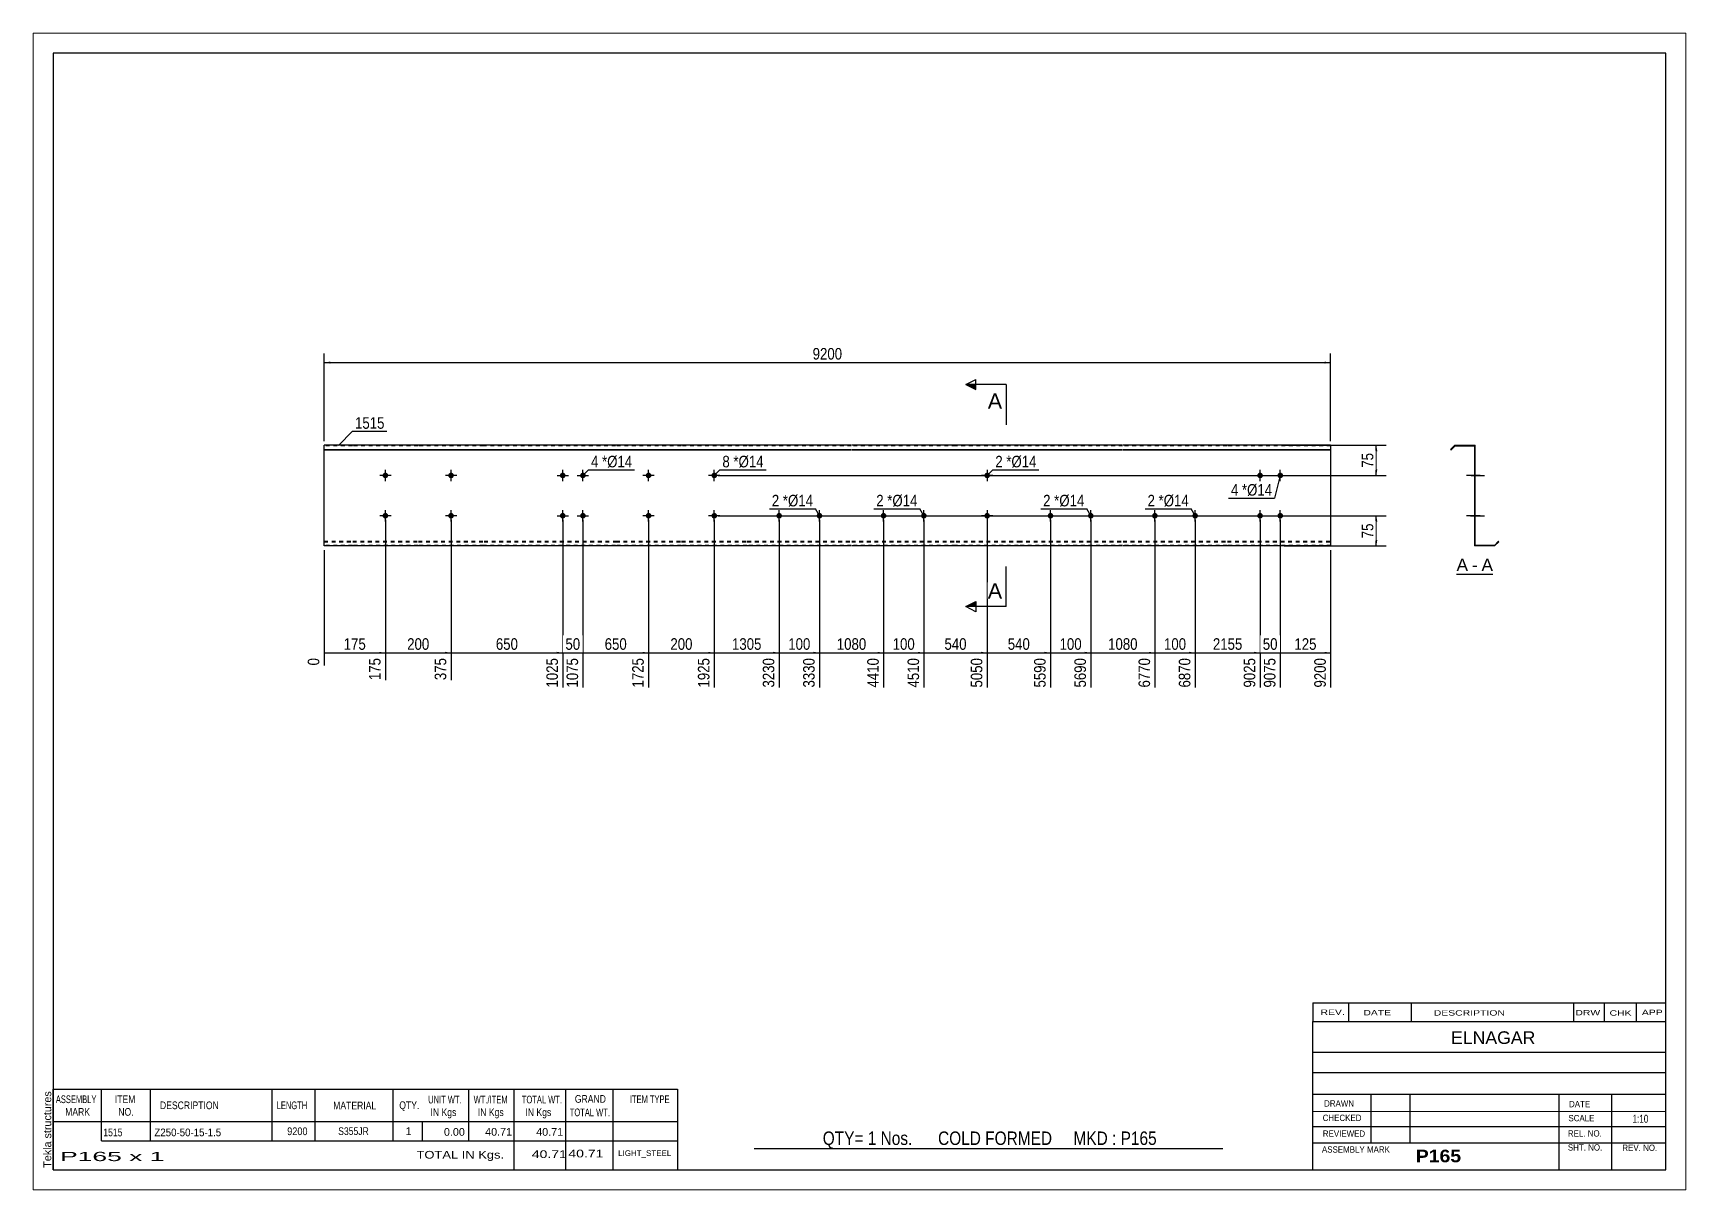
# Paper-space layout 'Layout1' of a CAD drawing. Header units: millimetres. Extents: x 0 to 410, y 0 to 287.
# The model-space entities are those that its viewports show. They can reach past a viewport. Long polylines and large blocks are cut down to what shows.
import ezdxf

# ---------------------------------------------------------------- set-up
doc = ezdxf.new("R2010")
doc.units = ezdxf.units.MM
doc.linetypes.add('DXK_LINE_DOT1', pattern=[1.8814, 0.9407, -0.9407])
doc.layers.add('Viewport layer', color=7, linetype='Continuous', plot=False)
doc.styles.add('Arial', font='ARIAL.TTF', dxfattribs={"height": 0.2})
doc.styles.add('Arial Bold', font='ARIALBD.TTF', dxfattribs={"height": 0.2})
doc.styles.add('Arial Narrow', font='ARIALN.TTF', dxfattribs={"height": 0.2})

# ---------------------------------------------------------------- blocks, each defined once
blk = doc.blocks.new('Unknown-629091260-1746')
at = {"color": 5, "linetype": 'Continuous'}
for p, q in [((332.8, 109.75), (-67.2, 109.75)), ((-67.2, 109.75), (-67.2, -167.25)), ((332.8, -167.25), (332.8, 109.75)), ((-67.2, -167.25), (332.8, -167.25))]:
    blk.add_line(p, q, dxfattribs=at)
at = {"color": 174, "linetype": 'Continuous', "style": 'Arial'}
blk.add_text('Tekla structures', height=1.9102, rotation=90, dxfattribs=at).set_placement((-67.7, -166.75))
blk = doc.blocks.new('Unknown-629091260-12 - 1235')
at = {"color": 7, "linetype": 'Continuous'}
blk.add_line((280.9, -19.45), (289.93, -19.45), dxfattribs=at)
at = {"color": 0, "linetype": 'Continuous'}
blk.add_wipeout([(283.74, -18.7), (283.74, -15.5), (280.9, -15.5), (280.9, -18.7)], dxfattribs=at)
blk.add_wipeout([(286.13, -18.7), (286.13, -15.5), (284.7, -15.5), (284.7, -18.7)], dxfattribs=at)
at = {"color": 96, "linetype": 'Continuous', "style": 'Arial'}
blk.add_text('A', height=3.06, dxfattribs=at).set_placement((280.9, -18.7))
at = {"color": 0, "linetype": 'Continuous'}
blk.add_wipeout([(289.93, -18.7), (289.93, -15.5), (287.09, -15.5), (287.09, -18.7)], dxfattribs=at)
at = {"color": 96, "linetype": 'Continuous', "style": 'Arial'}
for s, p in [('A', (287.09, -18.7)), ('-', (284.7, -18.7))]:
    blk.add_text(s, height=3.06, dxfattribs=at).set_placement(p)
blk = doc.blocks.new('Bolt-629091260-1223 - 1203')
at = {"linetype": 'Continuous'}
for points in [[(30.79, -5, -1), (32.19, -5, -1)], [(79.78, -5, -1), (81.18, -5, -1)]]:
    blk.add_hatch(color=3, dxfattribs=at).paths.add_polyline_path(points)
at = {"color": 3, "linetype": 'Continuous'}
for p, q in [((31.49, -6.4), (31.49, -3.6)), ((80.48, -6.4), (80.48, -3.6)), ((32.89, -5), (30.09, -5)), ((81.88, -5), (79.08, -5))]:
    blk.add_line(p, q, dxfattribs=at)
blk = doc.blocks.new('Part-629091260-1218 - 1203')
at = {"color": 2, "linetype": 'Continuous'}
for p, q in [((0, -12.5), (0, 12.5)), ((7, 12.5), (0, 12.5)), ((23.29, 12.5), (7.1, 12.5)), ((39.59, 12.5), (23.39, 12.5)), ((72.28, 12.5), (39.69, 12.5)), ((88.58, 12.5), (72.38, 12.5)), ((104.87, 12.5), (88.68, 12.5)), ((130.77, 12.5), (104.97, 12.5)), ((156.67, 12.5), (130.87, 12.5)), ((172.17, 12.5), (156.77, 12.5)), ((198.07, 12.5), (172.27, 12.5)), ((223.97, 12.5), (198.17, 12.5)), ((249.67, 12.5), (224.07, 12.5)), ((249.67, 12.5), (249.67, -12.5)), ((0, 11.44), (7, 11.44)), ((0, 11.33), (7, 11.33)), ((7.1, 11.44), (23.29, 11.44)), ((7.1, 11.33), (23.29, 11.33)), ((23.39, 11.44), (39.59, 11.44)), ((23.39, 11.33), (39.59, 11.33)), ((39.69, 11.44), (72.28, 11.44)), ((39.69, 11.33), (72.28, 11.33)), ((72.38, 11.44), (88.58, 11.44)), ((72.38, 11.33), (88.58, 11.33)), ((88.68, 11.44), (104.87, 11.44)), ((88.68, 11.33), (104.87, 11.33)), ((104.97, 11.44), (130.77, 11.44)), ((104.97, 11.33), (130.77, 11.33)), ((130.87, 11.44), (156.67, 11.44)), ((130.87, 11.33), (156.67, 11.33)), ((156.77, 11.44), (172.17, 11.44)), ((156.77, 11.33), (172.17, 11.33)), ((172.27, 11.44), (198.07, 11.44)), ((172.27, 11.33), (198.07, 11.33)), ((198.17, 11.44), (223.97, 11.44)), ((198.17, 11.33), (223.97, 11.33)), ((224.07, 11.44), (249.67, 11.44)), ((224.07, 11.33), (249.67, 11.33)), ((7, -12.5), (0, -12.5)), ((23.29, -12.5), (7.1, -12.5)), ((39.59, -12.5), (23.39, -12.5)), ((72.28, -12.5), (39.69, -12.5)), ((88.58, -12.5), (72.38, -12.5)), ((104.87, -12.5), (88.68, -12.5)), ((130.77, -12.5), (104.97, -12.5)), ((156.67, -12.5), (130.87, -12.5)), ((172.17, -12.5), (156.77, -12.5)), ((198.07, -12.5), (172.27, -12.5)), ((223.97, -12.5), (198.17, -12.5)), ((249.67, -12.5), (224.07, -12.5))]:
    blk.add_line(p, q, dxfattribs=at)
at = {"color": 7, "linetype": 'DXK_LINE_DOT1'}
for p, q in [((7, 12.35), (0, 12.35)), ((23.29, 12.35), (7.1, 12.35)), ((39.59, 12.35), (23.39, 12.35)), ((72.28, 12.35), (39.69, 12.35)), ((88.58, 12.35), (72.38, 12.35)), ((104.87, 12.35), (88.68, 12.35)), ((130.77, 12.35), (104.97, 12.35)), ((156.67, 12.35), (130.87, 12.35)), ((172.17, 12.35), (156.77, 12.35)), ((198.07, 12.35), (172.27, 12.35)), ((223.97, 12.35), (198.17, 12.35)), ((249.67, 12.35), (224.07, 12.35)), ((0, -11.33), (7, -11.33)), ((0, -11.44), (7, -11.44)), ((7.1, -11.33), (23.29, -11.33)), ((7.1, -11.44), (23.29, -11.44)), ((23.39, -11.33), (39.59, -11.33)), ((23.39, -11.44), (39.59, -11.44)), ((39.69, -11.33), (72.28, -11.33)), ((39.69, -11.44), (72.28, -11.44)), ((72.38, -11.33), (88.58, -11.33)), ((72.38, -11.44), (88.58, -11.44)), ((88.68, -11.33), (104.87, -11.33)), ((88.68, -11.44), (104.87, -11.44)), ((104.97, -11.33), (130.77, -11.33)), ((104.97, -11.44), (130.77, -11.44)), ((130.87, -11.33), (156.67, -11.33)), ((130.87, -11.44), (156.67, -11.44)), ((156.77, -11.33), (172.17, -11.33)), ((156.77, -11.44), (172.17, -11.44)), ((172.27, -11.33), (198.07, -11.33)), ((172.27, -11.44), (198.07, -11.44)), ((198.17, -11.33), (223.97, -11.33)), ((198.17, -11.44), (223.97, -11.44)), ((224.07, -11.33), (249.67, -11.33)), ((224.07, -11.44), (249.67, -11.44)), ((7, -12.35), (0, -12.35)), ((23.29, -12.35), (7.1, -12.35)), ((39.59, -12.35), (23.39, -12.35)), ((72.28, -12.35), (39.69, -12.35)), ((88.58, -12.35), (72.38, -12.35)), ((104.87, -12.35), (88.68, -12.35)), ((130.77, -12.35), (104.97, -12.35)), ((156.67, -12.35), (130.87, -12.35)), ((172.17, -12.35), (156.77, -12.35)), ((198.07, -12.35), (172.27, -12.35)), ((223.97, -12.35), (198.17, -12.35)), ((249.67, -12.35), (224.07, -12.35))]:
    blk.add_line(p, q, dxfattribs=at)
blk = doc.blocks.new('Bolt-629091260-1219 - 1203')
at = {"linetype": 'Continuous'}
for points in [[(14.5, 5, -1), (15.9, 5, -1)], [(96.08, 5, -1), (97.48, 5, -1)]]:
    blk.add_hatch(color=3, dxfattribs=at).paths.add_polyline_path(points)
at = {"color": 3, "linetype": 'Continuous'}
for p, q in [((16.6, 5), (13.8, 5)), ((15.2, 3.6), (15.2, 6.4)), ((98.18, 5), (95.38, 5)), ((96.78, 3.6), (96.78, 6.4))]:
    blk.add_line(p, q, dxfattribs=at)
blk = doc.blocks.new('Bolt-629091260-1220 - 1203')
at = {"linetype": 'Continuous'}
for points in [[(14.5, -5, -1), (15.9, -5, -1)], [(96.08, -5, -1), (97.48, -5, -1)]]:
    blk.add_hatch(color=3, dxfattribs=at).paths.add_polyline_path(points)
at = {"color": 3, "linetype": 'Continuous'}
for p, q in [((15.2, -6.4), (15.2, -3.6)), ((96.78, -6.4), (96.78, -3.6)), ((16.6, -5), (13.8, -5)), ((98.18, -5), (95.38, -5))]:
    blk.add_line(p, q, dxfattribs=at)
blk = doc.blocks.new('Bolt-629091260-1221 - 1203')
at = {"linetype": 'Continuous'}
for points in [[(58.49, 5, -1), (59.89, 5, -1)], [(63.49, 5, -1), (64.89, 5, -1)], [(58.49, -5, -1), (59.89, -5, -1)], [(63.49, -5, -1), (64.89, -5, -1)]]:
    blk.add_hatch(color=3, dxfattribs=at).paths.add_polyline_path(points)
at = {"color": 3, "linetype": 'Continuous'}
for p, q in [((57.79, 5), (60.59, 5)), ((59.19, 3.6), (59.19, 6.4)), ((62.79, 5), (65.59, 5)), ((64.19, 3.6), (64.19, 6.4)), ((59.19, -6.4), (59.19, -3.6)), ((64.19, -6.4), (64.19, -3.6)), ((57.79, -5), (60.59, -5)), ((62.79, -5), (65.59, -5))]:
    blk.add_line(p, q, dxfattribs=at)
blk = doc.blocks.new('Bolt-629091260-1222 - 1203')
at = {"linetype": 'Continuous'}
for points in [[(30.79, 5, -1), (32.19, 5, -1)], [(79.78, 5, -1), (81.18, 5, -1)]]:
    blk.add_hatch(color=3, dxfattribs=at).paths.add_polyline_path(points)
at = {"color": 3, "linetype": 'Continuous'}
for p, q in [((32.89, 5), (30.09, 5)), ((31.49, 3.6), (31.49, 6.4)), ((81.88, 5), (79.08, 5)), ((80.48, 3.6), (80.48, 6.4))]:
    blk.add_line(p, q, dxfattribs=at)
blk = doc.blocks.new('Bolt-629091260-1224 - 1203')
at = {"linetype": 'Continuous'}
for points in [[(231.47, 5, -1), (232.87, 5, -1)], [(236.47, 5, -1), (237.87, 5, -1)], [(231.47, -5, -1), (232.87, -5, -1)], [(236.47, -5, -1), (237.87, -5, -1)]]:
    blk.add_hatch(color=3, dxfattribs=at).paths.add_polyline_path(points)
at = {"color": 3, "linetype": 'Continuous'}
for p, q in [((230.77, 5), (233.57, 5)), ((232.17, 3.6), (232.17, 6.4)), ((235.77, 5), (238.57, 5)), ((237.17, 3.6), (237.17, 6.4)), ((232.17, -6.4), (232.17, -3.6)), ((237.17, -6.4), (237.17, -3.6)), ((230.77, -5), (233.57, -5)), ((235.77, -5), (238.57, -5))]:
    blk.add_line(p, q, dxfattribs=at)
blk = doc.blocks.new('Bolt-629091260-1225 - 1203')
at = {"linetype": 'Continuous'}
for points in [[(112.87, -4.3, -1), (112.87, -5.7, -1)], [(122.87, -4.3, -1), (122.87, -5.7, -1)]]:
    blk.add_hatch(color=3, dxfattribs=at).paths.add_polyline_path(points)
at = {"color": 3, "linetype": 'Continuous'}
for p, q in [((112.87, -6.4), (112.87, -3.6)), ((122.87, -6.4), (122.87, -3.6)), ((111.47, -5), (114.27, -5)), ((121.47, -5), (124.27, -5))]:
    blk.add_line(p, q, dxfattribs=at)
blk = doc.blocks.new('Bolt-629091260-1226 - 1203')
at = {"linetype": 'Continuous'}
for points in [[(138.77, -4.3, -1), (138.77, -5.7, -1)], [(148.77, -4.3, -1), (148.77, -5.7, -1)]]:
    blk.add_hatch(color=3, dxfattribs=at).paths.add_polyline_path(points)
at = {"color": 3, "linetype": 'Continuous'}
for p, q in [((138.77, -6.4), (138.77, -3.6)), ((148.77, -6.4), (148.77, -3.6)), ((137.37, -5), (140.17, -5)), ((147.37, -5), (150.17, -5))]:
    blk.add_line(p, q, dxfattribs=at)
blk = doc.blocks.new('Bolt-629091260-1227 - 1203')
at = {"linetype": 'Continuous'}
for points in [[(180.17, -4.3, -1), (180.17, -5.7, -1)], [(190.17, -4.3, -1), (190.17, -5.7, -1)]]:
    blk.add_hatch(color=3, dxfattribs=at).paths.add_polyline_path(points)
at = {"color": 3, "linetype": 'Continuous'}
for p, q in [((180.17, -6.4), (180.17, -3.6)), ((190.17, -6.4), (190.17, -3.6)), ((178.77, -5), (181.57, -5)), ((188.77, -5), (191.57, -5))]:
    blk.add_line(p, q, dxfattribs=at)
blk = doc.blocks.new('Bolt-629091260-1228 - 1203')
at = {"linetype": 'Continuous'}
for points in [[(206.07, -4.3, -1), (206.07, -5.7, -1)], [(216.07, -4.3, -1), (216.07, -5.7, -1)]]:
    blk.add_hatch(color=3, dxfattribs=at).paths.add_polyline_path(points)
at = {"color": 3, "linetype": 'Continuous'}
for p, q in [((206.07, -6.4), (206.07, -3.6)), ((216.07, -6.4), (216.07, -3.6)), ((204.67, -5), (207.47, -5)), ((214.67, -5), (217.47, -5))]:
    blk.add_line(p, q, dxfattribs=at)
blk = doc.blocks.new('Bolt-629091260-1229 - 1203')
at = {"linetype": 'Continuous'}
for points in [[(165.17, 5, -1), (163.77, 5, -1)], [(165.17, -5, -1), (163.77, -5, -1)]]:
    blk.add_hatch(color=3, dxfattribs=at).paths.add_polyline_path(points)
at = {"color": 3, "linetype": 'Continuous'}
for p, q in [((165.87, 5), (163.07, 5)), ((164.47, 6.4), (164.47, 3.6)), ((164.47, -3.6), (164.47, -6.4)), ((165.87, -5), (163.07, -5))]:
    blk.add_line(p, q, dxfattribs=at)
blk = doc.blocks.new('Bolt-629091260-1240 - 1235')
at = {"linetype": 'Continuous'}
for points in [[(285.34, 5.7), (285.34, 4.3), (285.49, 4.3), (285.49, 5.7)], [(285.34, 5.7), (285.34, 4.3), (285.49, 4.3), (285.49, 5.7)], [(285.34, -4.3), (285.34, -5.7), (285.49, -5.7), (285.49, -4.3)], [(285.34, -4.3), (285.34, -5.7), (285.49, -5.7), (285.49, -4.3)]]:
    blk.add_hatch(color=3, dxfattribs=at).paths.add_polyline_path(points)
at = {"color": 3, "linetype": 'Continuous'}
for p, q in [((286.79, 5), (283.49, 5)), ((286.79, 5), (283.49, 5)), ((285.49, 5.7), (285.34, 5.7)), ((285.49, 5.7), (285.34, 5.7)), ((285.49, 4.3), (285.34, 4.3)), ((285.49, 4.3), (285.34, 4.3)), ((286.79, -5), (283.49, -5)), ((286.79, -5), (283.49, -5)), ((285.49, -4.3), (285.34, -4.3)), ((285.49, -4.3), (285.34, -4.3)), ((285.49, -5.7), (285.34, -5.7)), ((285.49, -5.7), (285.34, -5.7))]:
    blk.add_line(p, q, dxfattribs=at)
blk = doc.blocks.new('Part-629091260-1237 - 1235')
at = {"color": 2, "linetype": 'Continuous'}
for p, q in [((280.49, 12.5), (279.43, 11.44)), ((279.54, 11.33), (280.55, 12.35)), ((280.49, 12.5), (285.49, 12.5)), ((280.55, 12.35), (285.34, 12.35)), ((285.34, 12.35), (285.34, -12.5)), ((285.49, -12.35), (285.49, 12.5)), ((279.43, 11.44), (279.54, 11.33)), ((291.29, -11.33), (290.28, -12.35)), ((290.34, -12.5), (291.4, -11.44)), ((291.4, -11.44), (291.29, -11.33)), ((290.34, -12.5), (285.34, -12.5)), ((290.28, -12.35), (285.49, -12.35))]:
    blk.add_line(p, q, dxfattribs=at)
blk = doc.blocks.new('Bolt-629091260-1238 - 1235')
at = {"linetype": 'Continuous'}
blk.add_hatch(color=3, dxfattribs=at).paths.add_polyline_path([(285.34, 5.7), (285.34, 4.3), (285.49, 4.3), (285.49, 5.7)])
blk.add_hatch(color=3, dxfattribs=at).paths.add_polyline_path([(285.34, 5.7), (285.34, 4.3), (285.49, 4.3), (285.49, 5.7)])
at = {"color": 3, "linetype": 'Continuous'}
for p, q in [((284.54, 5), (287.84, 5)), ((284.54, 5), (287.84, 5)), ((285.34, 5.7), (285.49, 5.7)), ((285.34, 5.7), (285.49, 5.7)), ((285.34, 4.3), (285.49, 4.3)), ((285.34, 4.3), (285.49, 4.3))]:
    blk.add_line(p, q, dxfattribs=at)
blk = doc.blocks.new('Bolt-629091260-1239 - 1235')
at = {"linetype": 'Continuous'}
blk.add_hatch(color=3, dxfattribs=at).paths.add_polyline_path([(285.34, -4.3), (285.34, -5.7), (285.49, -5.7), (285.49, -4.3)])
blk.add_hatch(color=3, dxfattribs=at).paths.add_polyline_path([(285.34, -4.3), (285.34, -5.7), (285.49, -5.7), (285.49, -4.3)])
at = {"color": 3, "linetype": 'Continuous'}
for p, q in [((284.54, -5), (287.84, -5)), ((284.54, -5), (287.84, -5)), ((285.34, -4.3), (285.49, -4.3)), ((285.34, -4.3), (285.49, -4.3)), ((285.34, -5.7), (285.49, -5.7)), ((285.34, -5.7), (285.49, -5.7))]:
    blk.add_line(p, q, dxfattribs=at)
blk = doc.blocks.new('Bolt-629091260-1241 - 1235')
at = {"linetype": 'Continuous'}
blk.add_hatch(color=3, dxfattribs=at).paths.add_polyline_path([(285.34, 5.7), (285.34, 4.3), (285.49, 4.3), (285.49, 5.7)])
blk.add_hatch(color=3, dxfattribs=at).paths.add_polyline_path([(285.34, 5.7), (285.34, 4.3), (285.49, 4.3), (285.49, 5.7)])
at = {"color": 3, "linetype": 'Continuous'}
for p, q in [((284.54, 5), (287.84, 5)), ((284.54, 5), (287.84, 5)), ((285.34, 5.7), (285.49, 5.7)), ((285.34, 5.7), (285.49, 5.7)), ((285.34, 4.3), (285.49, 4.3)), ((285.34, 4.3), (285.49, 4.3))]:
    blk.add_line(p, q, dxfattribs=at)
blk = doc.blocks.new('Bolt-629091260-1242 - 1235')
at = {"linetype": 'Continuous'}
blk.add_hatch(color=3, dxfattribs=at).paths.add_polyline_path([(285.34, -4.3), (285.34, -5.7), (285.49, -5.7), (285.49, -4.3)])
blk.add_hatch(color=3, dxfattribs=at).paths.add_polyline_path([(285.34, -4.3), (285.34, -5.7), (285.49, -5.7), (285.49, -4.3)])
at = {"color": 3, "linetype": 'Continuous'}
for p, q in [((284.54, -5), (287.84, -5)), ((284.54, -5), (287.84, -5)), ((285.34, -4.3), (285.49, -4.3)), ((285.34, -4.3), (285.49, -4.3)), ((285.34, -5.7), (285.49, -5.7)), ((285.34, -5.7), (285.49, -5.7))]:
    blk.add_line(p, q, dxfattribs=at)
blk = doc.blocks.new('Bolt-629091260-1243 - 1235')
at = {"linetype": 'Continuous'}
for points in [[(285.34, 5.7), (285.34, 4.3), (285.49, 4.3), (285.49, 5.7)], [(285.34, 5.7), (285.34, 4.3), (285.49, 4.3), (285.49, 5.7)], [(285.34, -4.3), (285.34, -5.7), (285.49, -5.7), (285.49, -4.3)], [(285.34, -4.3), (285.34, -5.7), (285.49, -5.7), (285.49, -4.3)]]:
    blk.add_hatch(color=3, dxfattribs=at).paths.add_polyline_path(points)
at = {"color": 3, "linetype": 'Continuous'}
for p, q in [((286.79, 5), (283.49, 5)), ((286.79, 5), (283.49, 5)), ((285.49, 5.7), (285.34, 5.7)), ((285.49, 5.7), (285.34, 5.7)), ((285.49, 4.3), (285.34, 4.3)), ((285.49, 4.3), (285.34, 4.3)), ((286.79, -5), (283.49, -5)), ((286.79, -5), (283.49, -5)), ((285.49, -4.3), (285.34, -4.3)), ((285.49, -4.3), (285.34, -4.3)), ((285.49, -5.7), (285.34, -5.7)), ((285.49, -5.7), (285.34, -5.7))]:
    blk.add_line(p, q, dxfattribs=at)
blk = doc.blocks.new('Bolt-629091260-1244 - 1235')
at = {"linetype": 'Continuous'}
blk.add_hatch(color=3, dxfattribs=at).paths.add_polyline_path([(285.49, -5.7), (285.49, -4.3), (285.34, -4.3), (285.34, -5.7)])
blk.add_hatch(color=3, dxfattribs=at).paths.add_polyline_path([(285.49, -5.7), (285.49, -4.3), (285.34, -4.3), (285.34, -5.7)])
at = {"color": 3, "linetype": 'Continuous'}
for p, q in [((284.39, -5), (287.14, -5)), ((284.39, -5), (287.14, -5)), ((285.34, -4.3), (285.49, -4.3)), ((285.34, -4.3), (285.49, -4.3)), ((285.34, -5.7), (285.49, -5.7)), ((285.34, -5.7), (285.49, -5.7))]:
    blk.add_line(p, q, dxfattribs=at)
blk = doc.blocks.new('Bolt-629091260-1245 - 1235')
at = {"linetype": 'Continuous'}
blk.add_hatch(color=3, dxfattribs=at).paths.add_polyline_path([(285.49, -5.7), (285.49, -4.3), (285.34, -4.3), (285.34, -5.7)])
blk.add_hatch(color=3, dxfattribs=at).paths.add_polyline_path([(285.49, -5.7), (285.49, -4.3), (285.34, -4.3), (285.34, -5.7)])
at = {"color": 3, "linetype": 'Continuous'}
for p, q in [((284.39, -5), (287.14, -5)), ((284.39, -5), (287.14, -5)), ((285.34, -4.3), (285.49, -4.3)), ((285.34, -4.3), (285.49, -4.3)), ((285.34, -5.7), (285.49, -5.7)), ((285.34, -5.7), (285.49, -5.7))]:
    blk.add_line(p, q, dxfattribs=at)
blk = doc.blocks.new('Bolt-629091260-1246 - 1235')
at = {"linetype": 'Continuous'}
blk.add_hatch(color=3, dxfattribs=at).paths.add_polyline_path([(285.49, -5.7), (285.49, -4.3), (285.34, -4.3), (285.34, -5.7)])
blk.add_hatch(color=3, dxfattribs=at).paths.add_polyline_path([(285.49, -5.7), (285.49, -4.3), (285.34, -4.3), (285.34, -5.7)])
at = {"color": 3, "linetype": 'Continuous'}
for p, q in [((284.39, -5), (287.14, -5)), ((284.39, -5), (287.14, -5)), ((285.34, -4.3), (285.49, -4.3)), ((285.34, -4.3), (285.49, -4.3)), ((285.34, -5.7), (285.49, -5.7)), ((285.34, -5.7), (285.49, -5.7))]:
    blk.add_line(p, q, dxfattribs=at)
blk = doc.blocks.new('Bolt-629091260-1247 - 1235')
at = {"linetype": 'Continuous'}
blk.add_hatch(color=3, dxfattribs=at).paths.add_polyline_path([(285.49, -5.7), (285.49, -4.3), (285.34, -4.3), (285.34, -5.7)])
blk.add_hatch(color=3, dxfattribs=at).paths.add_polyline_path([(285.49, -5.7), (285.49, -4.3), (285.34, -4.3), (285.34, -5.7)])
at = {"color": 3, "linetype": 'Continuous'}
for p, q in [((284.39, -5), (287.14, -5)), ((284.39, -5), (287.14, -5)), ((285.34, -4.3), (285.49, -4.3)), ((285.34, -4.3), (285.49, -4.3)), ((285.34, -5.7), (285.49, -5.7)), ((285.34, -5.7), (285.49, -5.7))]:
    blk.add_line(p, q, dxfattribs=at)
blk = doc.blocks.new('Bolt-629091260-1248 - 1235')
at = {"linetype": 'Continuous'}
for points in [[(285.49, 4.3), (285.49, 5.7), (285.34, 5.7), (285.34, 4.3)], [(285.49, -5.7), (285.49, -4.3), (285.34, -4.3), (285.34, -5.7)]]:
    blk.add_hatch(color=3, dxfattribs=at).paths.add_polyline_path(points)
at = {"color": 3, "linetype": 'Continuous'}
for p, q in [((285.49, 5), (283.34, 5)), ((285.49, 5.7), (285.34, 5.7)), ((285.49, 4.3), (285.34, 4.3)), ((285.49, -5), (283.34, -5)), ((285.49, -4.3), (285.34, -4.3)), ((285.49, -5.7), (285.34, -5.7))]:
    blk.add_line(p, q, dxfattribs=at)
blk = doc.blocks.new('StraightDimension-629091260-1279 - 1203')
at = {"linetype": 'Continuous'}
blk.add_hatch(color=7, dxfattribs=at).paths.add_polyline_path([(95.28, -38.75), (96.78, -39), (95.28, -39.25)])
at = {"color": 7, "linetype": 'Continuous'}
for p, q in [((80.48, -6), (80.48, -47.61)), ((96.78, -6), (96.78, -47.61)), ((80.48, -39), (96.78, -39))]:
    blk.add_line(p, q, dxfattribs=at)
at = {"color": 0}
blk.add_wipeout([(91.97, -38.85), (91.97, -34.65), (85.29, -34.65), (85.29, -38.85)], dxfattribs=at)
at = {"color": 0, "linetype": 'Continuous'}
blk.add_wipeout([(96.18, -39.7), (91.98, -39.7), (91.98, -48.21), (96.18, -48.21)], dxfattribs=at)
at = {"color": 3, "style": 'Arial Narrow'}
blk.add_text('200', height=2.863, dxfattribs=at).set_placement((85.89, -38.25))
at = {"color": 3, "linetype": 'Continuous', "style": 'Arial Narrow'}
blk.add_text('1925', height=2.863, rotation=90.0002, dxfattribs=at).set_placement((95.58, -47.61))
blk = doc.blocks.new('StraightDimension-629091260-1348 - 1203')
at = {"linetype": 'Continuous'}
for points in [[(260.75, 11), (261, 12.5), (261.25, 11)], [(261.25, 6.5), (261, 5), (260.75, 6.5)]]:
    blk.add_hatch(color=7, dxfattribs=at).paths.add_polyline_path(points)
at = {"color": 7, "linetype": 'Continuous'}
for p, q in [((238.17, 12.5), (263.4, 12.5)), ((261, 5), (261, 12.5)), ((97.78, 5), (263.4, 5))]:
    blk.add_line(p, q, dxfattribs=at)
at = {"color": 0}
blk.add_wipeout([(260.85, 11.18), (256.65, 11.18), (256.65, 6.32), (260.85, 6.32)], dxfattribs=at)
at = {"color": 3, "style": 'Arial Narrow'}
blk.add_text('75', height=2.863, rotation=90.0002, dxfattribs=at).set_placement((260.25, 6.92))
blk = doc.blocks.new('StraightDimension-629091260-1284 - 1203')
at = {"linetype": 'Continuous'}
blk.add_hatch(color=7, dxfattribs=at).paths.add_polyline_path([(13.7, -38.75), (15.2, -39), (13.7, -39.25)])
at = {"color": 7, "linetype": 'Continuous'}
for p, q in [((15.2, -6), (15.2, -45.78)), ((0, -13.5), (0, -42.13)), ((0, -39), (15.2, -39))]:
    blk.add_line(p, q, dxfattribs=at)
at = {"color": 0}
blk.add_wipeout([(10.94, -38.85), (10.94, -34.65), (4.26, -34.65), (4.26, -38.85)], dxfattribs=at)
at = {"color": 0, "linetype": 'Continuous'}
blk.add_wipeout([(-0.6, -39.7), (-4.8, -39.7), (-4.8, -42.73), (-0.6, -42.73)], dxfattribs=at)
at = {"color": 3, "linetype": 'Continuous', "style": 'Arial Narrow'}
blk.add_text('0', height=2.86, rotation=90.0002, dxfattribs=at).set_placement((-1.2, -42.13))
at = {"color": 0, "linetype": 'Continuous'}
blk.add_wipeout([(14.6, -39.7), (10.4, -39.7), (10.4, -46.38), (14.6, -46.38)], dxfattribs=at)
at = {"color": 3, "style": 'Arial Narrow'}
blk.add_text('175', height=2.863, dxfattribs=at).set_placement((4.86, -38.25))
at = {"color": 3, "linetype": 'Continuous', "style": 'Arial Narrow'}
blk.add_text('175', height=2.863, rotation=90.0002, dxfattribs=at).set_placement((14, -45.78))
blk = doc.blocks.new('StraightDimension-629091260-1283 - 1203')
at = {"linetype": 'Continuous'}
blk.add_hatch(color=7, dxfattribs=at).paths.add_polyline_path([(29.99, -38.75), (31.49, -39), (29.99, -39.25)])
at = {"color": 7, "linetype": 'Continuous'}
for p, q in [((15.2, -6), (15.2, -45.78)), ((31.49, -6), (31.49, -45.78)), ((15.2, -39), (31.49, -39))]:
    blk.add_line(p, q, dxfattribs=at)
at = {"color": 0}
blk.add_wipeout([(26.69, -38.85), (26.69, -34.65), (20, -34.65), (20, -38.85)], dxfattribs=at)
at = {"color": 0, "linetype": 'Continuous'}
blk.add_wipeout([(30.89, -39.7), (26.69, -39.7), (26.69, -46.38), (30.89, -46.38)], dxfattribs=at)
at = {"color": 3, "style": 'Arial Narrow'}
blk.add_text('200', height=2.863, dxfattribs=at).set_placement((20.6, -38.25))
at = {"color": 3, "linetype": 'Continuous', "style": 'Arial Narrow'}
blk.add_text('375', height=2.863, rotation=90.0002, dxfattribs=at).set_placement((30.29, -45.78))
blk = doc.blocks.new('StraightDimension-629091260-1282 - 1203')
at = {"linetype": 'Continuous'}
blk.add_hatch(color=7, dxfattribs=at).paths.add_polyline_path([(57.69, -38.75), (59.19, -39), (57.69, -39.25)])
at = {"color": 7, "linetype": 'Continuous'}
for p, q in [((31.49, -6), (31.49, -45.78)), ((59.19, -6), (59.19, -47.61)), ((31.49, -39), (59.19, -39))]:
    blk.add_line(p, q, dxfattribs=at)
at = {"color": 0}
blk.add_wipeout([(48.68, -38.85), (48.68, -34.65), (42, -34.65), (42, -38.85)], dxfattribs=at)
at = {"color": 0, "linetype": 'Continuous'}
blk.add_wipeout([(58.59, -39.7), (54.39, -39.7), (54.39, -48.21), (58.59, -48.21)], dxfattribs=at)
at = {"color": 3, "style": 'Arial Narrow'}
blk.add_text('650', height=2.863, dxfattribs=at).set_placement((42.6, -38.25))
at = {"color": 3, "linetype": 'Continuous', "style": 'Arial Narrow'}
blk.add_text('1025', height=2.863, rotation=90.0002, dxfattribs=at).set_placement((57.99, -47.61))
blk = doc.blocks.new('StraightDimension-629091260-1355 - 1203')
at = {"linetype": 'Continuous'}
for points in [[(260.75, -6.5), (261, -5), (261.25, -6.5)], [(261.25, -11), (261, -12.5), (260.75, -11)]]:
    blk.add_hatch(color=7, dxfattribs=at).paths.add_polyline_path(points)
at = {"color": 7, "linetype": 'Continuous'}
for p, q in [((97.78, -5), (263.4, -5)), ((261, -12.5), (261, -5)), ((238.17, -12.5), (263.4, -12.5))]:
    blk.add_line(p, q, dxfattribs=at)
at = {"color": 0}
blk.add_wipeout([(260.85, -6.32), (256.65, -6.32), (256.65, -11.18), (260.85, -11.18)], dxfattribs=at)
at = {"color": 3, "style": 'Arial Narrow'}
blk.add_text('75', height=2.863, rotation=90.0002, dxfattribs=at).set_placement((260.25, -10.58))
blk = doc.blocks.new('StraightDimension-629091260-1280 - 1203')
at = {"linetype": 'Continuous'}
blk.add_hatch(color=7, dxfattribs=at).paths.add_polyline_path([(78.98, -38.75), (80.48, -39), (78.98, -39.25)])
at = {"color": 7, "linetype": 'Continuous'}
for p, q in [((64.19, -6), (64.19, -47.61)), ((80.48, -6), (80.48, -47.61)), ((64.19, -39), (80.48, -39))]:
    blk.add_line(p, q, dxfattribs=at)
at = {"color": 0}
blk.add_wipeout([(75.68, -38.85), (75.68, -34.65), (68.99, -34.65), (68.99, -38.85)], dxfattribs=at)
at = {"color": 0, "linetype": 'Continuous'}
blk.add_wipeout([(79.88, -39.7), (75.68, -39.7), (75.68, -48.21), (79.88, -48.21)], dxfattribs=at)
at = {"color": 3, "style": 'Arial Narrow'}
blk.add_text('650', height=2.863, dxfattribs=at).set_placement((69.59, -38.25))
at = {"color": 3, "linetype": 'Continuous', "style": 'Arial Narrow'}
blk.add_text('1725', height=2.863, rotation=90.0002, dxfattribs=at).set_placement((79.28, -47.61))
blk = doc.blocks.new('StraightDimension-629091260-1269 - 1203')
at = {"linetype": 'Continuous'}
blk.add_hatch(color=7, dxfattribs=at).paths.add_polyline_path([(230.67, -38.75), (232.17, -39), (230.67, -39.25)])
at = {"color": 7, "linetype": 'Continuous'}
for p, q in [((216.07, -6), (216.07, -47.61)), ((232.17, -6), (232.17, -47.61)), ((216.07, -39), (232.17, -39))]:
    blk.add_line(p, q, dxfattribs=at)
at = {"color": 0}
blk.add_wipeout([(228.38, -38.85), (228.38, -34.65), (219.86, -34.65), (219.86, -38.85)], dxfattribs=at)
at = {"color": 0, "linetype": 'Continuous'}
blk.add_wipeout([(231.57, -39.7), (227.37, -39.7), (227.37, -48.21), (231.57, -48.21)], dxfattribs=at)
at = {"color": 3, "style": 'Arial Narrow'}
blk.add_text('2155', height=2.863, dxfattribs=at).set_placement((220.46, -38.25))
at = {"color": 3, "linetype": 'Continuous', "style": 'Arial Narrow'}
blk.add_text('9025', height=2.863, rotation=90.0002, dxfattribs=at).set_placement((230.97, -47.61))
blk = doc.blocks.new('StraightDimension-629091260-1267 - 1203')
at = {"linetype": 'Continuous'}
blk.add_hatch(color=7, dxfattribs=at).paths.add_polyline_path([(248.17, -38.75), (249.67, -39), (248.17, -39.25)])
at = {"color": 7, "linetype": 'Continuous'}
for p, q in [((237.17, -6), (237.17, -47.61)), ((249.67, -13.5), (249.67, -47.61)), ((237.17, -39), (249.67, -39))]:
    blk.add_line(p, q, dxfattribs=at)
at = {"color": 0}
blk.add_wipeout([(246.76, -38.85), (246.76, -34.65), (240.08, -34.65), (240.08, -38.85)], dxfattribs=at)
at = {"color": 0, "linetype": 'Continuous'}
blk.add_wipeout([(249.07, -39.7), (244.87, -39.7), (244.87, -48.21), (249.07, -48.21)], dxfattribs=at)
at = {"color": 3, "style": 'Arial Narrow'}
blk.add_text('125', height=2.863, dxfattribs=at).set_placement((240.68, -38.25))
at = {"color": 3, "linetype": 'Continuous', "style": 'Arial Narrow'}
blk.add_text('9200', height=2.863, rotation=90.0002, dxfattribs=at).set_placement((248.47, -47.61))
blk = doc.blocks.new('StraightDimension-629091260-1268 - 1203')
at = {"linetype": 'Continuous'}
blk.add_hatch(color=7, dxfattribs=at).paths.add_polyline_path([(235.67, -38.75), (237.17, -39), (235.67, -39.25)])
at = {"color": 7, "linetype": 'Continuous'}
for p, q in [((232.17, -6), (232.17, -47.61)), ((237.17, -6), (237.17, -47.61)), ((232.17, -39), (237.17, -39))]:
    blk.add_line(p, q, dxfattribs=at)
at = {"color": 0}
blk.add_wipeout([(237.1, -38.85), (237.1, -34.65), (232.24, -34.65), (232.24, -38.85)], dxfattribs=at)
at = {"color": 0, "linetype": 'Continuous'}
blk.add_wipeout([(236.57, -39.7), (232.37, -39.7), (232.37, -48.21), (236.57, -48.21)], dxfattribs=at)
at = {"color": 3, "style": 'Arial Narrow'}
blk.add_text('50', height=2.863, dxfattribs=at).set_placement((232.84, -38.25))
at = {"color": 3, "linetype": 'Continuous', "style": 'Arial Narrow'}
blk.add_text('9075', height=2.863, rotation=90.0002, dxfattribs=at).set_placement((235.97, -47.61))
blk = doc.blocks.new('StraightDimension-629091260-1270 - 1203')
at = {"linetype": 'Continuous'}
blk.add_hatch(color=7, dxfattribs=at).paths.add_polyline_path([(214.57, -38.75), (216.07, -39), (214.57, -39.25)])
at = {"color": 7, "linetype": 'Continuous'}
for p, q in [((206.07, -6), (206.07, -47.61)), ((216.07, -6), (216.07, -47.61)), ((206.07, -39), (216.07, -39))]:
    blk.add_line(p, q, dxfattribs=at)
at = {"color": 0}
blk.add_wipeout([(214.41, -38.85), (214.41, -34.65), (207.73, -34.65), (207.73, -38.85)], dxfattribs=at)
at = {"color": 0, "linetype": 'Continuous'}
blk.add_wipeout([(215.47, -39.7), (211.27, -39.7), (211.27, -48.21), (215.47, -48.21)], dxfattribs=at)
at = {"color": 3, "style": 'Arial Narrow'}
blk.add_text('100', height=2.863, dxfattribs=at).set_placement((208.33, -38.25))
at = {"color": 3, "linetype": 'Continuous', "style": 'Arial Narrow'}
blk.add_text('6870', height=2.863, rotation=90.0002, dxfattribs=at).set_placement((214.87, -47.61))
blk = doc.blocks.new('StraightDimension-629091260-1271 - 1203')
at = {"linetype": 'Continuous'}
blk.add_hatch(color=7, dxfattribs=at).paths.add_polyline_path([(204.57, -38.75), (206.07, -39), (204.57, -39.25)])
at = {"color": 7, "linetype": 'Continuous'}
for p, q in [((190.17, -6), (190.17, -47.61)), ((206.07, -6), (206.07, -47.61)), ((190.17, -39), (206.07, -39))]:
    blk.add_line(p, q, dxfattribs=at)
at = {"color": 0}
blk.add_wipeout([(202.38, -38.85), (202.38, -34.65), (193.87, -34.65), (193.87, -38.85)], dxfattribs=at)
at = {"color": 0, "linetype": 'Continuous'}
blk.add_wipeout([(205.47, -39.7), (201.27, -39.7), (201.27, -48.21), (205.47, -48.21)], dxfattribs=at)
at = {"color": 3, "style": 'Arial Narrow'}
blk.add_text('1080', height=2.863, dxfattribs=at).set_placement((194.47, -38.25))
at = {"color": 3, "linetype": 'Continuous', "style": 'Arial Narrow'}
blk.add_text('6770', height=2.863, rotation=90.0002, dxfattribs=at).set_placement((204.87, -47.61))
blk = doc.blocks.new('StraightDimension-629091260-1272 - 1203')
at = {"linetype": 'Continuous'}
blk.add_hatch(color=7, dxfattribs=at).paths.add_polyline_path([(188.67, -38.75), (190.17, -39), (188.67, -39.25)])
at = {"color": 7, "linetype": 'Continuous'}
for p, q in [((180.17, -6), (180.17, -47.61)), ((190.17, -6), (190.17, -47.61)), ((180.17, -39), (190.17, -39))]:
    blk.add_line(p, q, dxfattribs=at)
at = {"color": 0}
blk.add_wipeout([(188.51, -38.85), (188.51, -34.65), (181.83, -34.65), (181.83, -38.85)], dxfattribs=at)
at = {"color": 0, "linetype": 'Continuous'}
blk.add_wipeout([(189.57, -39.7), (185.37, -39.7), (185.37, -48.21), (189.57, -48.21)], dxfattribs=at)
at = {"color": 3, "style": 'Arial Narrow'}
blk.add_text('100', height=2.863, dxfattribs=at).set_placement((182.43, -38.25))
at = {"color": 3, "linetype": 'Continuous', "style": 'Arial Narrow'}
blk.add_text('5690', height=2.863, rotation=90.0002, dxfattribs=at).set_placement((188.97, -47.61))
blk = doc.blocks.new('StraightDimension-629091260-1273 - 1203')
at = {"linetype": 'Continuous'}
blk.add_hatch(color=7, dxfattribs=at).paths.add_polyline_path([(178.67, -38.75), (180.17, -39), (178.67, -39.25)])
at = {"color": 7, "linetype": 'Continuous'}
for p, q in [((164.47, -6), (164.47, -47.61)), ((180.17, -6), (180.17, -47.61)), ((164.47, -39), (180.17, -39))]:
    blk.add_line(p, q, dxfattribs=at)
at = {"color": 0}
blk.add_wipeout([(175.66, -38.85), (175.66, -34.65), (168.98, -34.65), (168.98, -38.85)], dxfattribs=at)
at = {"color": 0, "linetype": 'Continuous'}
blk.add_wipeout([(179.57, -39.7), (175.37, -39.7), (175.37, -48.21), (179.57, -48.21)], dxfattribs=at)
at = {"color": 3, "style": 'Arial Narrow'}
blk.add_text('540', height=2.863, dxfattribs=at).set_placement((169.58, -38.25))
at = {"color": 3, "linetype": 'Continuous', "style": 'Arial Narrow'}
blk.add_text('5590', height=2.863, rotation=90.0002, dxfattribs=at).set_placement((178.97, -47.61))
blk = doc.blocks.new('StraightDimension-629091260-1281 - 1203')
at = {"linetype": 'Continuous'}
blk.add_hatch(color=7, dxfattribs=at).paths.add_polyline_path([(62.69, -38.75), (64.19, -39), (62.69, -39.25)])
at = {"color": 7, "linetype": 'Continuous'}
for p, q in [((59.19, -6), (59.19, -47.61)), ((64.19, -6), (64.19, -47.61)), ((59.19, -39), (64.19, -39))]:
    blk.add_line(p, q, dxfattribs=at)
at = {"color": 0}
blk.add_wipeout([(64.12, -38.85), (64.12, -34.65), (59.26, -34.65), (59.26, -38.85)], dxfattribs=at)
at = {"color": 0, "linetype": 'Continuous'}
blk.add_wipeout([(63.59, -39.7), (59.39, -39.7), (59.39, -48.21), (63.59, -48.21)], dxfattribs=at)
at = {"color": 3, "style": 'Arial Narrow'}
blk.add_text('50', height=2.863, dxfattribs=at).set_placement((59.86, -38.25))
at = {"color": 3, "linetype": 'Continuous', "style": 'Arial Narrow'}
blk.add_text('1075', height=2.863, rotation=90.0002, dxfattribs=at).set_placement((62.99, -47.61))
blk = doc.blocks.new('StraightDimension-629091260-1274 - 1203')
at = {"linetype": 'Continuous'}
blk.add_hatch(color=7, dxfattribs=at).paths.add_polyline_path([(162.97, -38.75), (164.47, -39), (162.97, -39.25)])
at = {"color": 7, "linetype": 'Continuous'}
for p, q in [((148.77, -6), (148.77, -47.61)), ((164.47, -6), (164.47, -47.61)), ((148.77, -39), (164.47, -39))]:
    blk.add_line(p, q, dxfattribs=at)
at = {"color": 0}
blk.add_wipeout([(159.96, -38.85), (159.96, -34.65), (153.28, -34.65), (153.28, -38.85)], dxfattribs=at)
at = {"color": 0, "linetype": 'Continuous'}
blk.add_wipeout([(163.87, -39.7), (159.67, -39.7), (159.67, -48.21), (163.87, -48.21)], dxfattribs=at)
at = {"color": 3, "style": 'Arial Narrow'}
blk.add_text('540', height=2.863, dxfattribs=at).set_placement((153.88, -38.25))
at = {"color": 3, "linetype": 'Continuous', "style": 'Arial Narrow'}
blk.add_text('5050', height=2.863, rotation=90.0002, dxfattribs=at).set_placement((163.27, -47.61))
blk = doc.blocks.new('StraightDimension-629091260-1275 - 1203')
at = {"linetype": 'Continuous'}
blk.add_hatch(color=7, dxfattribs=at).paths.add_polyline_path([(147.27, -38.75), (148.77, -39), (147.27, -39.25)])
at = {"color": 7, "linetype": 'Continuous'}
for p, q in [((138.77, -6), (138.77, -47.61)), ((148.77, -6), (148.77, -47.61)), ((138.77, -39), (148.77, -39))]:
    blk.add_line(p, q, dxfattribs=at)
at = {"color": 0}
blk.add_wipeout([(147.11, -38.85), (147.11, -34.65), (140.43, -34.65), (140.43, -38.85)], dxfattribs=at)
at = {"color": 0, "linetype": 'Continuous'}
blk.add_wipeout([(148.17, -39.7), (143.97, -39.7), (143.97, -48.21), (148.17, -48.21)], dxfattribs=at)
at = {"color": 3, "style": 'Arial Narrow'}
blk.add_text('100', height=2.863, dxfattribs=at).set_placement((141.03, -38.25))
at = {"color": 3, "linetype": 'Continuous', "style": 'Arial Narrow'}
blk.add_text('4510', height=2.863, rotation=90.0002, dxfattribs=at).set_placement((147.57, -47.61))
blk = doc.blocks.new('StraightDimension-629091260-1276 - 1203')
at = {"linetype": 'Continuous'}
blk.add_hatch(color=7, dxfattribs=at).paths.add_polyline_path([(137.27, -38.75), (138.77, -39), (137.27, -39.25)])
at = {"color": 7, "linetype": 'Continuous'}
for p, q in [((122.87, -6), (122.87, -47.61)), ((138.77, -6), (138.77, -47.61)), ((122.87, -39), (138.77, -39))]:
    blk.add_line(p, q, dxfattribs=at)
at = {"color": 0}
blk.add_wipeout([(135.08, -38.85), (135.08, -34.65), (126.57, -34.65), (126.57, -38.85)], dxfattribs=at)
at = {"color": 0, "linetype": 'Continuous'}
blk.add_wipeout([(138.17, -39.7), (133.97, -39.7), (133.97, -48.21), (138.17, -48.21)], dxfattribs=at)
at = {"color": 3, "style": 'Arial Narrow'}
blk.add_text('1080', height=2.863, dxfattribs=at).set_placement((127.17, -38.25))
at = {"color": 3, "linetype": 'Continuous', "style": 'Arial Narrow'}
blk.add_text('4410', height=2.863, rotation=90.0002, dxfattribs=at).set_placement((137.57, -47.61))
blk = doc.blocks.new('StraightDimension-629091260-1277 - 1203')
at = {"linetype": 'Continuous'}
blk.add_hatch(color=7, dxfattribs=at).paths.add_polyline_path([(121.37, -38.75), (122.87, -39), (121.37, -39.25)])
at = {"color": 7, "linetype": 'Continuous'}
for p, q in [((112.87, -6), (112.87, -47.61)), ((122.87, -6), (122.87, -47.61)), ((112.87, -39), (122.87, -39))]:
    blk.add_line(p, q, dxfattribs=at)
at = {"color": 0}
blk.add_wipeout([(121.21, -38.85), (121.21, -34.65), (114.53, -34.65), (114.53, -38.85)], dxfattribs=at)
at = {"color": 0, "linetype": 'Continuous'}
blk.add_wipeout([(122.27, -39.7), (118.07, -39.7), (118.07, -48.21), (122.27, -48.21)], dxfattribs=at)
at = {"color": 3, "style": 'Arial Narrow'}
blk.add_text('100', height=2.863, dxfattribs=at).set_placement((115.13, -38.25))
at = {"color": 3, "linetype": 'Continuous', "style": 'Arial Narrow'}
blk.add_text('3330', height=2.863, rotation=90.0002, dxfattribs=at).set_placement((121.67, -47.61))
blk = doc.blocks.new('StraightDimension-629091260-1278 - 1203')
at = {"linetype": 'Continuous'}
blk.add_hatch(color=7, dxfattribs=at).paths.add_polyline_path([(111.37, -38.75), (112.87, -39), (111.37, -39.25)])
at = {"color": 7, "linetype": 'Continuous'}
for p, q in [((96.78, -6), (96.78, -47.61)), ((112.87, -6), (112.87, -47.61)), ((96.78, -39), (112.87, -39))]:
    blk.add_line(p, q, dxfattribs=at)
at = {"color": 0}
blk.add_wipeout([(109.08, -38.85), (109.08, -34.65), (100.57, -34.65), (100.57, -38.85)], dxfattribs=at)
at = {"color": 0, "linetype": 'Continuous'}
blk.add_wipeout([(112.27, -39.7), (108.07, -39.7), (108.07, -48.21), (112.27, -48.21)], dxfattribs=at)
at = {"color": 3, "style": 'Arial Narrow'}
blk.add_text('1305', height=2.863, dxfattribs=at).set_placement((101.17, -38.25))
at = {"color": 3, "linetype": 'Continuous', "style": 'Arial Narrow'}
blk.add_text('3230', height=2.863, rotation=90.0002, dxfattribs=at).set_placement((111.67, -47.61))
blk = doc.blocks.new('StraightDimension-629091260-1366 - 1203')
at = {"linetype": 'Continuous'}
for points in [[(1.5, 32.75), (0, 33), (1.5, 33.25)], [(248.17, 33.25), (249.67, 33), (248.17, 32.75)]]:
    blk.add_hatch(color=7, dxfattribs=at).paths.add_polyline_path(points)
at = {"color": 7, "linetype": 'Continuous'}
for p, q in [((0, 13.5), (0, 35.25)), ((0, 33), (249.67, 33)), ((249.67, 13.5), (249.67, 35.25))]:
    blk.add_line(p, q, dxfattribs=at)
at = {"color": 0}
blk.add_wipeout([(129.09, 33.15), (129.09, 37.35), (120.58, 37.35), (120.58, 33.15)], dxfattribs=at)
at = {"color": 3, "style": 'Arial Narrow'}
blk.add_text('9200', height=2.863, dxfattribs=at).set_placement((121.18, 33.75))
blk = doc.blocks.new('CBS_REVISION-629091260-1809')
at = {"color": 7, "linetype": 'Continuous'}
for p, q in [((245.29, -125.87), (332.79, -125.87)), ((245.29, -125.87), (245.29, -130.5)), ((254.09, -125.87), (254.09, -130.5)), ((269.68, -125.87), (269.68, -130.44)), ((309.94, -125.87), (309.94, -130.5)), ((317.48, -125.87), (317.48, -130.5)), ((325.43, -125.87), (325.43, -130.5)), ((245.29, -130.5), (332.79, -130.5))]:
    blk.add_line(p, q, dxfattribs=at)
at = {"color": 7, "style": 'Arial Narrow', "width": 1.7}
for s, height, p in [('REV.', 1.326, (247.15, -128.82)), ('DATE', 1.326, (257.78, -128.94)), ('DESCRIPTION', 1.3257, (275.26, -128.99)), ('DRW', 1.326, (310.37, -128.93)), ('CHK', 1.326, (318.86, -129.02)), ('APP', 1.326, (326.86, -128.87))]:
    blk.add_text(s, height=height, dxfattribs=at).set_placement(p)
blk = doc.blocks.new('CBS_BOM-629091260-1806')
at = {"color": 7, "linetype": 'Continuous'}
for p, q in [((-67.23, -155.28), (-67.23, -147.28)), ((-67.23, -147.28), (87.69, -147.28)), ((-55.23, -155.28), (-55.23, -147.28)), ((-43.04, -155.28), (-43.04, -147.28)), ((-12.88, -155.28), (-12.88, -147.28)), ((-2.2, -155.28), (-2.2, -147.28)), ((17.12, -155.28), (17.12, -147.28)), ((35.92, -155.28), (35.92, -147.28)), ((47.13, -155.28), (47.13, -147.28)), ((59.92, -155.28), (59.92, -147.28)), ((71.67, -155.28), (71.67, -147.28)), ((87.69, -147.29), (87.69, -155.27)), ((-67.23, -155.28), (87.69, -155.28)), ((-67.23, -160.08), (-67.23, -155.28)), ((-55.23, -160.08), (-55.23, -155.28)), ((-43.04, -160.08), (-43.04, -155.28)), ((-12.88, -160.08), (-12.88, -155.28)), ((-2.2, -160.08), (-2.2, -155.28)), ((17.12, -160.08), (17.12, -155.28)), ((24.38, -160.08), (24.38, -155.28)), ((35.92, -160.08), (35.92, -155.28)), ((47.13, -160.08), (47.13, -155.28)), ((59.92, -160.08), (59.92, -155.28)), ((71.69, -160.08), (71.69, -155.28)), ((87.69, -155.28), (87.69, -160.08)), ((-67.23, -167.28), (-67.23, -160.1)), ((-55.23, -160.08), (87.69, -160.08)), ((47.13, -167.28), (47.13, -160.1)), ((59.92, -167.28), (59.92, -160.1)), ((71.73, -167.28), (71.73, -160.1)), ((87.69, -160.08), (87.69, -167.28)), ((-67.23, -167.28), (87.69, -167.28))]:
    blk.add_line(p, q, dxfattribs=at)
at = {"color": 3, "linetype": 'Continuous', "style": 'Arial'}
for s, height, width, p in [('ASSEMBLY', 1.91, 0.7, (-66.55, -150.71)), ('ITEM', 1.91, 0.8, (-51.9, -150.71)), ('DESCRIPTION', 1.9102, 0.8, (-40.72, -152.21)), ('LENGTH', 1.91, 0.7, (-11.77, -152.21)), ('MATERIAL', 1.91, 0.8, (2.25, -152.26)), ('QTY.', 1.91, 0.8, (18.64, -152.18)), ('UNIT WT.', 1.91, 0.7, (25.81, -150.78)), ('WT./ITEM', 1.91, 0.7, (37.1, -150.78)), ('TOTAL WT.', 1.91, 0.7, (49.04, -150.78)), ('GRAND', 1.91, 0.8, (62.19, -150.62)), ('ITEM TYPE', 1.91, 0.7, (75.83, -150.7)), ('MARK', 1.91, 0.8, (-64.23, -153.84)), ('NO.', 1.91, 0.8, (-51.05, -153.84)), ('IN Kgs', 1.91, 0.8, (26.39, -153.92)), ('IN Kgs', 1.91, 0.8, (38.14, -153.92)), ('IN Kgs', 1.91, 0.8, (49.93, -153.92)), ('TOTAL WT.', 1.91, 0.7, (60.93, -153.96))]:
    blk.add_text(s, height=height, dxfattribs=dict(at, width=width)).set_placement(p)
at = {"color": 7, "linetype": 'Continuous', "style": 'Arial'}
for s, height, width, p in [('1515', 1.91, 0.8, (-54.77, -158.93)), ('Z250-50-15-1.5', 1.9102, 0.9, (-42.1, -158.93)), ('9200', 1.91, 0.85, (-9.16, -158.65)), ('S355JR', 1.91, 0.8, (3.49, -158.62))]:
    blk.add_text(s, height=height, dxfattribs=dict(at, width=width)).set_placement(p)
for s, p in [('1', (20.21, -158.62)), ('0.00', (29.72, -158.81)), ('40.71', (39.94, -158.78)), ('40.71', (52.61, -158.81))]:
    blk.add_text(s, height=1.91, dxfattribs=at).set_placement(p)
at = {"color": 6, "linetype": 'Continuous', "style": 'Arial'}
for s, height, width, p in [('P165 x 1', 2.292, 2.05, (-65.51, -165.09)), ('TOTAL IN Kgs.', 1.9102, 1.2, (22.93, -164.48)), ('40.71', 1.91, 1.3, (51.52, -164.33)), ('40.71', 1.91, 1.3, (60.59, -164.17))]:
    blk.add_text(s, height=height, dxfattribs=dict(at, width=width)).set_placement(p)
blk.add_text('LIGHT_STEEL', height=1.4135, dxfattribs=at).set_placement((72.94, -163.83))
blk = doc.blocks.new('CBS_CALLOFF-629091260-1807')
at = {"color": 7, "linetype": 'Continuous'}
blk.add_line((106.68, -161.98), (222.91, -162), dxfattribs=at)
at = {"color": 3, "linetype": 'Continuous', "style": 'Arial Narrow'}
blk.add_text('QTY= 1 Nos.      COLD FORMED     MKD : P165', height=3.3405, dxfattribs=at).set_placement((123.68, -161.09))
blk = doc.blocks.new('CBS_NAME_BLOG-629091260-1808')
at = {"color": 7, "linetype": 'Continuous'}
for p, q in [((245.21, -130.5), (332.73, -130.5)), ((245.21, -167.21), (245.21, -130.5)), ((245.21, -138.04), (332.73, -138.04)), ((245.28, -143.09), (332.8, -143.09)), ((245.21, -148.46), (332.73, -148.46)), ((259.73, -160.57), (259.73, -148.47)), ((269.42, -160.54), (269.42, -148.47)), ((306.33, -167.21), (306.33, -148.48)), ((319.38, -167.21), (319.38, -148.47)), ((245.22, -152.76), (332.8, -152.74)), ((245.21, -156.51), (332.73, -156.51)), ((245.21, -160.55), (332.73, -160.55)), ((245.21, -167.25), (332.8, -167.25))]:
    blk.add_line(p, q, dxfattribs=at)
at = {"color": 3, "linetype": 'Continuous', "style": 'Arial'}
blk.add_text('ELNAGAR', height=3.133, dxfattribs=at).set_placement((279.53, -136.03))
at = {"color": 3, "linetype": 'Continuous'}
for s, height, style, width, p in [('DRAWN', 1.566, 'Arial', 0.9, (248.04, -151.57)), ('DATE', 1.566, 'Arial', 0.9, (308.8, -151.73)), ('CHECKED', 1.566, 'Arial', 0.9, (247.69, -155.14)), ('SCALE', 1.566, 'Arial', 0.9, (308.65, -155.21)), ('1:10', 1.957, 'Arial Narrow', 0.9, (324.54, -155.57)), ('REVIEWED', 1.566, 'Arial', 0.9, (247.73, -159.06)), ('REL. NO.', 1.566, 'Arial', 0.9, (308.51, -159.01)), ('ASSEMBLY MARK', 1.5663, 'Arial', 0.9, (247.51, -162.99)), ('P165', 3.131, 'Arial Bold', 1.1, (270.79, -165.39)), ('SHT. NO.', 1.566, 'Arial', 0.9, (308.51, -162.48)), ('REV. NO.', 1.566, 'Arial', 0.9, (322.03, -162.57))]:
    blk.add_text(s, height=height, dxfattribs=dict(at, style=style, width=width)).set_placement(p)
blk = doc.blocks.new('Mark-629091260-1392 - 1203')
at = {"color": 0}
blk.add_wipeout([(206.08, -2.67), (206.08, 0.33), (204.25, 0.33), (204.25, -2.67)], dxfattribs=at)
blk.add_wipeout([(206.08, -2.67), (206.08, 0.33), (204.25, 0.33), (204.25, -2.67)], dxfattribs=at)
blk.add_wipeout([(208.26, -2.67), (208.26, 0.33), (206.98, 0.33), (206.98, -2.67)], dxfattribs=at)
blk.add_wipeout([(208.26, -2.67), (208.26, 0.33), (206.98, 0.33), (206.98, -2.67)], dxfattribs=at)
at = {"color": 3, "style": 'Arial Narrow'}
blk.add_text('2', height=2.86, dxfattribs=at).set_placement((204.25, -2.67))
at = {"color": 0}
blk.add_wipeout([(214.47, -2.67), (214.47, 0.33), (208.26, 0.33), (208.26, -2.67)], dxfattribs=at)
blk.add_wipeout([(214.47, -2.67), (214.47, 0.33), (208.26, 0.33), (208.26, -2.67)], dxfattribs=at)
at = {"color": 7, "linetype": 'Continuous'}
for p in [(203.65, -3.27), (216.07, -5)]:
    blk.add_line(p, (215.07, -3.27), dxfattribs=at)
at = {"color": 3, "style": 'Arial Narrow'}
for s, height, p in [('*', 2.86, (206.98, -2.67)), ('Ø14', 2.863, (208.26, -2.67))]:
    blk.add_text(s, height=height, dxfattribs=at).set_placement(p)
blk = doc.blocks.new('SectionMark-629091260-1265 - 1203')
at = {"linetype": 'Continuous'}
for points in [[(161.68, 27.55), (161.68, 26.3), (159.18, 27.55)], [(161.68, -26.3), (161.68, -27.55), (159.18, -27.55)]]:
    blk.add_hatch(color=30, dxfattribs=at).paths.add_polyline_path(points)
at = {"color": 30, "linetype": 'Continuous'}
for p, q in [((159.18, 27.55), (161.68, 28.8)), ((161.68, 26.3), (161.68, 28.8)), ((159.18, 27.55), (161.68, 26.3)), ((159.18, -27.55), (161.68, -26.3)), ((161.68, -28.8), (159.18, -27.55)), ((161.68, -26.3), (161.68, -28.8))]:
    blk.add_line(p, q, dxfattribs=at)
at = {"color": 0, "linetype": 'Continuous'}
for points in [[(168.18, 21.55), (168.18, 25.55), (164.62, 25.55), (164.62, 21.55)], [(168.18, -25.55), (168.18, -21.55), (164.62, -21.55), (164.62, -25.55)]]:
    blk.add_wipeout(points, dxfattribs=at)
at = {"color": 30, "linetype": 'Continuous'}
for p, q in [((169.18, 27.55), (159.18, 27.55)), ((169.18, 27.55), (169.18, 17.55)), ((169.18, -27.55), (169.18, -17.55)), ((169.18, -27.55), (159.18, -27.55))]:
    blk.add_line(p, q, dxfattribs=at)
at = {"color": 96, "linetype": 'Continuous', "style": 'Arial'}
for p in [(164.62, 21.55), (164.62, -25.55)]:
    blk.add_text('A', height=3.82, dxfattribs=at).set_placement(p)
blk = doc.blocks.new('Mark-629091260-1369 - 1203')
at = {"color": 0}
blk.add_wipeout([(14.9725, 16.5865), (14.9725, 19.5865), (7.66, 19.5865), (7.66, 16.5865)], dxfattribs=at)
blk.add_wipeout([(14.9725, 16.5865), (14.9725, 19.5865), (7.66, 19.5865), (7.66, 16.5865)], dxfattribs=at)
at = {"color": 7, "linetype": 'Continuous'}
for p, q in [((3.5245, 12.451), (7.06, 15.9865)), ((7.06, 15.9865), (15.5725, 15.9865))]:
    blk.add_line(p, q, dxfattribs=at)
at = {"color": 3, "style": 'Arial Narrow'}
blk.add_text('1515', height=2.86328, dxfattribs=at).set_placement((7.66, 16.5865))
blk = doc.blocks.new('MarkSet-629091260-1382 - 1203')
at = {"color": 0}
blk.add_wipeout([(100.62, 7.01), (100.62, 10.01), (98.79, 10.01), (98.79, 7.01)], dxfattribs=at)
blk.add_wipeout([(100.62, 7.01), (100.62, 10.01), (98.79, 10.01), (98.79, 7.01)], dxfattribs=at)
at = {"color": 7, "linetype": 'Continuous'}
blk.add_line((96.78, 5), (98.19, 6.41), dxfattribs=at)
at = {"color": 0}
blk.add_wipeout([(102.8, 7.01), (102.8, 10.01), (101.52, 10.01), (101.52, 7.01)], dxfattribs=at)
blk.add_wipeout([(102.8, 7.01), (102.8, 10.01), (101.52, 10.01), (101.52, 7.01)], dxfattribs=at)
at = {"color": 3, "style": 'Arial Narrow'}
blk.add_text('8', height=2.86, dxfattribs=at).set_placement((98.79, 7.01))
at = {"color": 0}
blk.add_wipeout([(109.01, 7.01), (109.01, 10.01), (102.8, 10.01), (102.8, 7.01)], dxfattribs=at)
blk.add_wipeout([(109.01, 7.01), (109.01, 10.01), (102.8, 10.01), (102.8, 7.01)], dxfattribs=at)
at = {"color": 7, "linetype": 'Continuous'}
blk.add_line((98.19, 6.41), (109.61, 6.41), dxfattribs=at)
at = {"color": 3, "style": 'Arial Narrow'}
for s, height, p in [('*', 2.86, (101.52, 7.01)), ('Ø14', 2.863, (102.8, 7.01))]:
    blk.add_text(s, height=height, dxfattribs=at).set_placement(p)
blk = doc.blocks.new('Mark-629091260-1387 - 1203')
at = {"color": 0}
blk.add_wipeout([(68.03, 7.01), (68.03, 10.01), (66.2, 10.01), (66.2, 7.01)], dxfattribs=at)
blk.add_wipeout([(68.03, 7.01), (68.03, 10.01), (66.2, 10.01), (66.2, 7.01)], dxfattribs=at)
at = {"color": 7, "linetype": 'Continuous'}
blk.add_line((64.19, 5), (65.6, 6.41), dxfattribs=at)
at = {"color": 0}
blk.add_wipeout([(70.21, 7.01), (70.21, 10.01), (68.93, 10.01), (68.93, 7.01)], dxfattribs=at)
blk.add_wipeout([(70.21, 7.01), (70.21, 10.01), (68.93, 10.01), (68.93, 7.01)], dxfattribs=at)
at = {"color": 3, "style": 'Arial Narrow'}
blk.add_text('4', height=2.86, dxfattribs=at).set_placement((66.2, 7.01))
at = {"color": 0}
blk.add_wipeout([(76.42, 7.01), (76.42, 10.01), (70.21, 10.01), (70.21, 7.01)], dxfattribs=at)
blk.add_wipeout([(76.42, 7.01), (76.42, 10.01), (70.21, 10.01), (70.21, 7.01)], dxfattribs=at)
at = {"color": 7, "linetype": 'Continuous'}
blk.add_line((65.6, 6.41), (77.02, 6.41), dxfattribs=at)
at = {"color": 3, "style": 'Arial Narrow'}
for s, height, p in [('*', 2.86, (68.93, 7.01)), ('Ø14', 2.863, (70.21, 7.01))]:
    blk.add_text(s, height=height, dxfattribs=at).set_placement(p)
blk = doc.blocks.new('Mark-629091260-1388 - 1203')
at = {"color": 0}
blk.add_wipeout([(226.76, -0.01), (226.76, 2.99), (224.94, 2.99), (224.94, -0.01)], dxfattribs=at)
blk.add_wipeout([(226.76, -0.01), (226.76, 2.99), (224.94, 2.99), (224.94, -0.01)], dxfattribs=at)
blk.add_wipeout([(228.94, -0.01), (228.94, 2.99), (227.66, 2.99), (227.66, -0.01)], dxfattribs=at)
blk.add_wipeout([(228.94, -0.01), (228.94, 2.99), (227.66, 2.99), (227.66, -0.01)], dxfattribs=at)
at = {"color": 3, "style": 'Arial Narrow'}
blk.add_text('4', height=2.86, dxfattribs=at).set_placement((224.94, -0.01))
at = {"color": 0}
blk.add_wipeout([(235.16, -0.01), (235.16, 2.99), (228.94, 2.99), (228.94, -0.01)], dxfattribs=at)
blk.add_wipeout([(235.16, -0.01), (235.16, 2.99), (228.94, 2.99), (228.94, -0.01)], dxfattribs=at)
at = {"color": 7, "linetype": 'Continuous'}
for p in [(237.17, 5), (224.34, -0.61)]:
    blk.add_line(p, (235.76, -0.61), dxfattribs=at)
at = {"color": 3, "style": 'Arial Narrow'}
for s, height, p in [('*', 2.86, (227.66, -0.01)), ('Ø14', 2.863, (228.94, -0.01))]:
    blk.add_text(s, height=height, dxfattribs=at).set_placement(p)
blk = doc.blocks.new('Mark-629091260-1389 - 1203')
at = {"color": 0}
blk.add_wipeout([(112.88, -2.67), (112.88, 0.33), (111.05, 0.33), (111.05, -2.67)], dxfattribs=at)
blk.add_wipeout([(112.88, -2.67), (112.88, 0.33), (111.05, 0.33), (111.05, -2.67)], dxfattribs=at)
blk.add_wipeout([(115.06, -2.67), (115.06, 0.33), (113.78, 0.33), (113.78, -2.67)], dxfattribs=at)
blk.add_wipeout([(115.06, -2.67), (115.06, 0.33), (113.78, 0.33), (113.78, -2.67)], dxfattribs=at)
at = {"color": 3, "style": 'Arial Narrow'}
blk.add_text('2', height=2.86, dxfattribs=at).set_placement((111.05, -2.67))
at = {"color": 0}
blk.add_wipeout([(121.27, -2.67), (121.27, 0.33), (115.06, 0.33), (115.06, -2.67)], dxfattribs=at)
blk.add_wipeout([(121.27, -2.67), (121.27, 0.33), (115.06, 0.33), (115.06, -2.67)], dxfattribs=at)
at = {"color": 7, "linetype": 'Continuous'}
for p in [(110.45, -3.27), (122.87, -5)]:
    blk.add_line(p, (121.87, -3.27), dxfattribs=at)
at = {"color": 3, "style": 'Arial Narrow'}
for s, height, p in [('*', 2.86, (113.78, -2.67)), ('Ø14', 2.863, (115.06, -2.67))]:
    blk.add_text(s, height=height, dxfattribs=at).set_placement(p)
blk = doc.blocks.new('Mark-629091260-1390 - 1203')
at = {"color": 0}
blk.add_wipeout([(138.78, -2.67), (138.78, 0.33), (136.95, 0.33), (136.95, -2.67)], dxfattribs=at)
blk.add_wipeout([(138.78, -2.67), (138.78, 0.33), (136.95, 0.33), (136.95, -2.67)], dxfattribs=at)
blk.add_wipeout([(140.96, -2.67), (140.96, 0.33), (139.68, 0.33), (139.68, -2.67)], dxfattribs=at)
blk.add_wipeout([(140.96, -2.67), (140.96, 0.33), (139.68, 0.33), (139.68, -2.67)], dxfattribs=at)
at = {"color": 3, "style": 'Arial Narrow'}
blk.add_text('2', height=2.86, dxfattribs=at).set_placement((136.95, -2.67))
at = {"color": 0}
blk.add_wipeout([(147.17, -2.67), (147.17, 0.33), (140.96, 0.33), (140.96, -2.67)], dxfattribs=at)
blk.add_wipeout([(147.17, -2.67), (147.17, 0.33), (140.96, 0.33), (140.96, -2.67)], dxfattribs=at)
at = {"color": 7, "linetype": 'Continuous'}
for p in [(136.35, -3.27), (148.77, -5)]:
    blk.add_line(p, (147.77, -3.27), dxfattribs=at)
at = {"color": 3, "style": 'Arial Narrow'}
for s, height, p in [('*', 2.86, (139.68, -2.67)), ('Ø14', 2.863, (140.96, -2.67))]:
    blk.add_text(s, height=height, dxfattribs=at).set_placement(p)
blk = doc.blocks.new('Mark-629091260-1391 - 1203')
at = {"color": 0}
blk.add_wipeout([(180.18, -2.67), (180.18, 0.33), (178.35, 0.33), (178.35, -2.67)], dxfattribs=at)
blk.add_wipeout([(180.18, -2.67), (180.18, 0.33), (178.35, 0.33), (178.35, -2.67)], dxfattribs=at)
blk.add_wipeout([(182.36, -2.67), (182.36, 0.33), (181.08, 0.33), (181.08, -2.67)], dxfattribs=at)
blk.add_wipeout([(182.36, -2.67), (182.36, 0.33), (181.08, 0.33), (181.08, -2.67)], dxfattribs=at)
at = {"color": 3, "style": 'Arial Narrow'}
blk.add_text('2', height=2.86, dxfattribs=at).set_placement((178.35, -2.67))
at = {"color": 0}
blk.add_wipeout([(188.57, -2.67), (188.57, 0.33), (182.36, 0.33), (182.36, -2.67)], dxfattribs=at)
blk.add_wipeout([(188.57, -2.67), (188.57, 0.33), (182.36, 0.33), (182.36, -2.67)], dxfattribs=at)
at = {"color": 7, "linetype": 'Continuous'}
for p in [(177.75, -3.27), (190.17, -5)]:
    blk.add_line(p, (189.17, -3.27), dxfattribs=at)
at = {"color": 3, "style": 'Arial Narrow'}
for s, height, p in [('*', 2.86, (181.08, -2.67)), ('Ø14', 2.863, (182.36, -2.67))]:
    blk.add_text(s, height=height, dxfattribs=at).set_placement(p)
blk = doc.blocks.new('Mark-629091260-1393 - 1203')
at = {"color": 0}
blk.add_wipeout([(168.32, 7.01), (168.32, 10.01), (166.49, 10.01), (166.49, 7.01)], dxfattribs=at)
blk.add_wipeout([(168.32, 7.01), (168.32, 10.01), (166.49, 10.01), (166.49, 7.01)], dxfattribs=at)
at = {"color": 7, "linetype": 'Continuous'}
blk.add_line((164.47, 5), (165.89, 6.41), dxfattribs=at)
at = {"color": 0}
blk.add_wipeout([(170.49, 7.01), (170.49, 10.01), (169.22, 10.01), (169.22, 7.01)], dxfattribs=at)
blk.add_wipeout([(170.49, 7.01), (170.49, 10.01), (169.22, 10.01), (169.22, 7.01)], dxfattribs=at)
at = {"color": 3, "style": 'Arial Narrow'}
blk.add_text('2', height=2.86, dxfattribs=at).set_placement((166.49, 7.01))
at = {"color": 0}
blk.add_wipeout([(176.71, 7.01), (176.71, 10.01), (170.49, 10.01), (170.49, 7.01)], dxfattribs=at)
blk.add_wipeout([(176.71, 7.01), (176.71, 10.01), (170.49, 10.01), (170.49, 7.01)], dxfattribs=at)
at = {"color": 7, "linetype": 'Continuous'}
blk.add_line((165.89, 6.41), (177.31, 6.41), dxfattribs=at)
at = {"color": 3, "style": 'Arial Narrow'}
for s, height, p in [('*', 2.86, (169.22, 7.01)), ('Ø14', 2.863, (170.49, 7.01))]:
    blk.add_text(s, height=height, dxfattribs=at).set_placement(p)

msp = doc.modelspace()

# ---------------------------------------------------------------- block references
for name in ['Unknown-629091260-1746', 'Part-629091260-1218 - 1203', 'Part-629091260-1237 - 1235', 'Bolt-629091260-1219 - 1203', 'Bolt-629091260-1222 - 1203', 'Bolt-629091260-1221 - 1203', 'Bolt-629091260-1229 - 1203', 'Bolt-629091260-1224 - 1203', 'Bolt-629091260-1248 - 1235', 'Bolt-629091260-1240 - 1235', 'Bolt-629091260-1243 - 1235', 'Bolt-629091260-1238 - 1235', 'Bolt-629091260-1241 - 1235', 'Bolt-629091260-1220 - 1203', 'Bolt-629091260-1223 - 1203', 'Bolt-629091260-1225 - 1203', 'Bolt-629091260-1226 - 1203', 'Bolt-629091260-1227 - 1203', 'Bolt-629091260-1228 - 1203', 'Bolt-629091260-1244 - 1235', 'Bolt-629091260-1245 - 1235', 'Bolt-629091260-1246 - 1235', 'Bolt-629091260-1247 - 1235', 'Bolt-629091260-1239 - 1235', 'Bolt-629091260-1242 - 1235', 'CBS_REVISION-629091260-1809', 'CBS_NAME_BLOG-629091260-1808', 'CBS_BOM-629091260-1806', 'CBS_CALLOFF-629091260-1807']:
    msp.add_blockref(name, (0, 0))

# ---------------------------------------------------------------- next in the draw order: block references
for name in ['StraightDimension-629091260-1348 - 1203', 'Mark-629091260-1387 - 1203', 'StraightDimension-629091260-1284 - 1203', 'StraightDimension-629091260-1279 - 1203', 'Unknown-629091260-12 - 1235']:
    msp.add_blockref(name, (0, 0))

# ---------------------------------------------------------------- next in the draw order: block references
for name in ['StraightDimension-629091260-1366 - 1203', 'MarkSet-629091260-1382 - 1203', 'Mark-629091260-1388 - 1203', 'StraightDimension-629091260-1283 - 1203', 'StraightDimension-629091260-1280 - 1203', 'StraightDimension-629091260-1355 - 1203']:
    msp.add_blockref(name, (0, 0))

# ---------------------------------------------------------------- next in the draw order: block references
for name in ['Mark-629091260-1369 - 1203', 'StraightDimension-629091260-1282 - 1203', 'StraightDimension-629091260-1269 - 1203', 'StraightDimension-629091260-1267 - 1203']:
    msp.add_blockref(name, (0, 0))

# ---------------------------------------------------------------- next in the draw order: block references
for name in ['StraightDimension-629091260-1281 - 1203', 'StraightDimension-629091260-1270 - 1203', 'StraightDimension-629091260-1268 - 1203']:
    msp.add_blockref(name, (0, 0))

# ---------------------------------------------------------------- next in the draw order: block references
msp.add_blockref('StraightDimension-629091260-1271 - 1203', (0, 0))

# ---------------------------------------------------------------- next in the draw order: block references
for name in ['Mark-629091260-1392 - 1203', 'StraightDimension-629091260-1272 - 1203']:
    msp.add_blockref(name, (0, 0))

# ---------------------------------------------------------------- next in the draw order: block references
msp.add_blockref('StraightDimension-629091260-1273 - 1203', (0, 0))

# ---------------------------------------------------------------- next in the draw order: block references
for name in ['Mark-629091260-1391 - 1203', 'StraightDimension-629091260-1274 - 1203']:
    msp.add_blockref(name, (0, 0))

# ---------------------------------------------------------------- next in the draw order: block references
for name in ['SectionMark-629091260-1265 - 1203', 'StraightDimension-629091260-1275 - 1203']:
    msp.add_blockref(name, (0, 0))

# ---------------------------------------------------------------- next in the draw order: block references
for name in ['Mark-629091260-1393 - 1203', 'StraightDimension-629091260-1276 - 1203']:
    msp.add_blockref(name, (0, 0))

# ---------------------------------------------------------------- next in the draw order: block references
for name in ['Mark-629091260-1390 - 1203', 'StraightDimension-629091260-1277 - 1203']:
    msp.add_blockref(name, (0, 0))

# ---------------------------------------------------------------- next in the draw order: block references
msp.add_blockref('StraightDimension-629091260-1278 - 1203', (0, 0))

# ---------------------------------------------------------------- next in the draw order: block references
msp.add_blockref('Mark-629091260-1389 - 1203', (0, 0))

psp = doc.layouts.get("Layout1")

# ---------------------------------------------------------------- viewports
at = {"layer": 'Viewport layer', "view_target_point": (132.8, -28.75)}
psp.add_viewport(center=(205, 143.5), size=(410, 287), view_center_point=(0, 0), view_height=287, dxfattribs=at)

doc.saveas('drawing.dxf')
